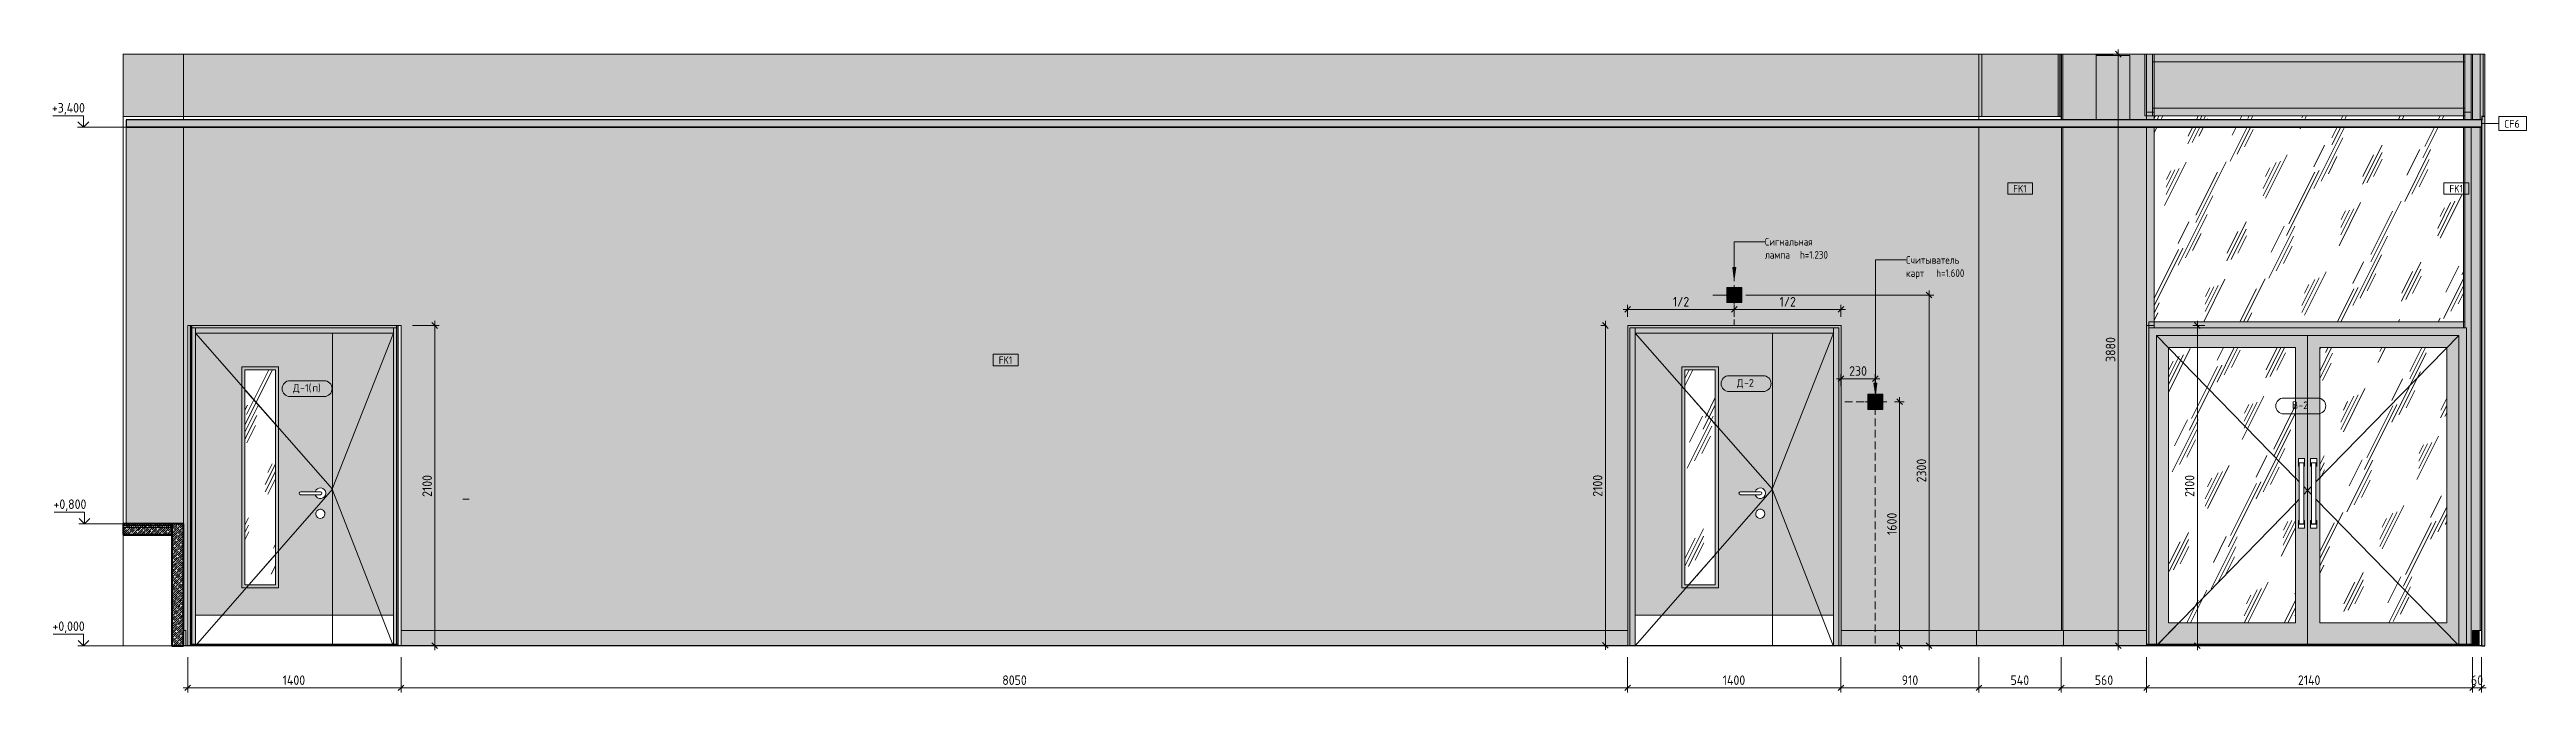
# Model space of a CAD drawing. Header units: millimetres. Extents: x 855 to 70116, y -1987 to 23809.
# Drawn here: x 40645 to 56901, y -307 to 3910 of the extents above; entities that cross this region are included whole.
import ezdxf

# ---------------------------------------------------------------- set-up
doc = ezdxf.new("R2010")
doc.units = ezdxf.units.MM
for name, pattern in [('200_ШТРИХ__ш1_п0_6_', [40, 25, -15]), ('ADSK_Штрих_ш2 п1', [75, 50, -25]), ('Штрих', [158.75, 79.375, -79.375])]:
    doc.linetypes.add(name, pattern=pattern)
for name, color, linetype, lineweight in [('A-ANNO-DIMS', 7, 'Continuous', 9), ('A-ANNO-DIMS-25', 7, 'Continuous', 9), ('A-CLNG-IDEN', 7, 'Continuous', 9), ('A-DETL', 7, 'Continuous', 9), ('A-DETL-1', 7, 'ADSK_Штрих_ш2 п1', 9), ('A-DOOR', 7, 'Continuous', 9), ('A-DOOR-2', 7, 'Штрих', 9), ('A-DOOR-3', 7, '200_ШТРИХ__ш1_п0_6_', 9), ('A-DOOR-FRAM-1', 7, 'Continuous', 9), ('A-DOOR-IDEN', 7, 'Continuous', 9), ('A-FLOR', 7, 'Continuous', 9), ('A-GENM', 7, 'Continuous', 9), ('A-GLAZ-CURT', 7, 'Continuous', 9), ('A-GLAZ-CWMG', 7, 'Continuous', 9), ('A-WALL', 7, 'Continuous', 9), ('A-WALL-5', 7, 'Continuous', 40), ('A-WALL-IDEN', 7, 'Continuous', 9), ('A-WALL-PATT', 7, 'Continuous', 9), ('G-ANNO-DIMS', 7, 'Continuous', 9), ('G-ANNO-DIMS-1', 7, 'Continuous', 20), ('I-WALL', 7, 'Continuous', 9), ('Q-SPCQ', 7, 'Continuous', 9), ('S-COLS', 7, 'Continuous', 9), ('Ограждение', 7, 'Continuous', 9), ('Поручни', 7, 'Continuous', 9)]:
    doc.layers.add(name, color=color, linetype=linetype, lineweight=lineweight)
for name, color, linetype, lineweight, true_color in [('A-CLNG-1', 7, 'Continuous', 9, 0x787878), ('A-CLNG-FNSH-1', 7, 'Continuous', 30, 0x3c3c3c), ('A-DOOR-GLAZ', 7, 'Continuous', 9, 0x8080ff), ('A-FLOR-1', 7, 'Continuous', 9, 0x787878), ('A-FLOR-FNSH-1', 7, 'Continuous', 30, 0x3c3c3c), ('A-FLOR-MCUT-1', 7, 'Continuous', 9, 0x646464), ('A-WALL-4', 7, 'Continuous', 9, 0x787878), ('A-WALL-7', 7, 'Continuous', 30, 0x3c3c3c), ('A-WALL-FNSH-3', 7, 'Continuous', 30, 0x3c3c3c), ('G-ANNO-TEXT-1', 7, 'Continuous', 9, 0x3c3c3c), ('I-WALL-1', 7, 'Continuous', 9, 0x787878), ('Q-SPCQ-1', 9, 'Continuous', 9, 0x808080), ('Q-SPCQ-2', 7, 'Continuous', 9, 0x7f7f7f), ('Q-SPCQ-3', 1, 'Continuous', 9, 0xff0000)]:
    doc.layers.add(name, color=color, linetype=linetype, lineweight=lineweight, true_color=true_color)
doc.styles.add('GOST Common_5', font='GOST_Common.ttf', dxfattribs={"height": 50})
doc.styles.add('GOST Common_6', font='GOST_Common.ttf', dxfattribs={"width": 0.9, "height": 50})
doc.styles.add('ISOCPEUR_2', font='isocpeur.ttf', dxfattribs={"width": 0.9, "height": 62.5})
doc.dimstyles.new('ISO-2_5_0_9К_БОЛЬШОЙ_1', dxfattribs={"dimscale": 304.8, "dimtxt": 62.248823, "dimasz": 0.123031, "dimexe": 0.098425, "dimexo": 0.246063, "dimgap": 0, "dimtad": 1, "dimdec": 0, "dimrnd": 10, "dimzin": 0, "dimdsep": 46, "dimtxsty": 'ISOCPEUR_2', "dimblk1": 'OBLIQUE', "dimblk2": 'OBLIQUE', "dimsah": 1, "dimcen": 0.09, "dimdle": 0.098425, "dimazin": 0, "dimtfac": 1, "dimtdec": 4, "dimtix": 1, "dimtmove": 0, "dimatfit": 3, "dimfxl": 1, "dimtvp": 1, "dimtolj": 1, "dimtzin": 0, "dimarcsym": 2})
pattern_1 = [(63.435, (63.5, 31.75), (-255.583, 766.747), [317.5, -190.5, 317.5, -190.5, -403.903]), (63.435, (63.5, 31.75), (-255.583, 766.747), [-1016, 127, -276.903]), (63.435, (47.6, 47.6), (-255.583, 766.747), [254, -317.5, 190.5, -190.5, -467.403]), (63.435, (47.6, 47.6), (-255.583, 766.747), [-952.5, 222.25, -245.153]), (63.435, (47.6, 95.25), (-255.583, 766.747), [190.5, -381, 127, -190.5, -530.903]), (63.435, (47.6, 95.25), (-255.583, 766.747), [-889, 285.75, -245.153]), (63.435, (95.25, 47.6), (-255.583, 766.747), [190.5, -381, 158.75, -6404.65]), (63.435, (142.9, 95.25), (-255.583, 766.747), [95.25, -476.25, 63.5, -6499.9]), (63.435, (63.5, 174.6), (-255.583, 766.747), [63.5, -476.25, 63.5, -254, -562.653]), (63.435, (63.5, 174.6), (-255.583, 766.747), [-857.25, 158.75, -403.903]), (63.435, (349.25, 127), (-255.583, 766.747), [317.5, -476.25, 381, -251.503]), (63.435, (349.25, 79.4), (-255.583, 766.747), [444.5, -317.5, 476.25, -188.003]), (63.435, (381, 95.25), (-255.583, 766.747), [508, -254, 381, -276.903]), (63.435, (428.6, 142.9), (-255.583, 766.747), [317.5, -444.5, 254, -403.903]), (63.435, (381, 238.1), (-255.583, 766.747), [158.75, -635, 190.5, -435.653]), (63.435, (476.25, 190.5), (-255.583, 766.747), [127, -635, 127, -530.903])]
pattern_2 = [(45, (0, 0), (-14.25598, 14.25598), []), (45, (14.256, 0), (-14.25598, 14.25598), [25.202, -5.04, 0.8382, -4.202])]

msp = doc.modelspace()

# ---------------------------------------------------------------- texts
at = {"layer": 'A-CLNG-IDEN', "insert": (56753.9, 3447.6), "char_height": 50, "width": 132.278, "attachment_point": 1, "style": 'GOST Common_5'}
msp.add_mtext('CF6', dxfattribs=at)
at = {"layer": 'A-DOOR-IDEN', "char_height": 50, "attachment_point": 1, "style": 'GOST Common_5'}
for s, insert, width in [('\\fGOST Common|b0|i0|c204|p34|;Д', (42243, 1715.9), 56.118), ('-1(', (42289.3, 1715.9), 98.207), ('\\fGOST Common|b0|i0|c204|p34|;п', (42370.3, 1715.9), 44.093), ('\\fGOST Common|b0|i0|c204|p34|;)', (42406.7, 1715.9), 24.051), ('\\fGOST Common|b0|i0|c204|p34|;Д', (51719, 1748.9), 56.118), ('-2', (51765.3, 1748.9), 88.186), ('\\fGOST Common|b0|i0|c204|p34|;В', (55362.1, 1602.2), 50.105), ('-2', (55403.4, 1602.2), 88.186)]:
    msp.add_mtext(s, dxfattribs=dict(at, insert=insert, width=width))
at = {"layer": 'A-WALL-IDEN', "char_height": 50, "width": 111.835, "attachment_point": 1, "style": 'GOST Common_6'}
for insert in [(53533, 3022.3), (56395.6, 3022.3), (46874.9, 1897.8)]:
    msp.add_mtext('FK1', dxfattribs=dict(at, insert=insert))
at = {"layer": 'G-ANNO-TEXT-1', "char_height": 50, "attachment_point": 1, "style": 'GOST Common_6'}
for s, insert, width in [('Сигнальная', (51902.6, 2674.5), 404.051), ('\\fGOST Common|b0|i0|c204|p34|;\\W.9; ', (52236, 2674.5), 19.842), ('лампа', (51902.6, 2588.5), 212.848), ('  h=1.230', (52078.3, 2588.5), 279.589), ('Считыватель', (52829.6, 2554.8), 463.576), ('карт', (52829.6, 2468.8), 173.165), ('  h=1.600', (52972.5, 2468.8), 281.392), ('\\fGOST Common|b0|i0|c204|p34|;\\W.9; ', (53212.1, 2554.8), 19.842)]:
    msp.add_mtext(s, dxfattribs=dict(at, insert=insert, width=width))

# ---------------------------------------------------------------- blocks, each defined once
blk = doc.blocks.new('Прямоугольный импост - Импост структурный с накладкой - 160мм Темный-31239214-Развертка 1_30-3')
at = {"layer": 'A-GLAZ-CWMG'}
h = blk.add_hatch(color=256, dxfattribs=at)
h.paths.add_polyline_path([(-8020, 0), (-7990, 0), (-7990, 4), (-8020, 4)])
h.paths.add_polyline_path([(-7990, 10), (-7990, 2100), (-8040, 2100), (-8040, 2085), (-8020, 2085), (-8020, 10), (-7997, 10)])
blk.add_line((-8040, 2100), (-8040, 2085), dxfattribs=at)
blk = doc.blocks.new('Прямоугольный импост - Импост структурный с накладкой - 160мм Темный-32772016-Развертка 1_30-3')
at = {"layer": 'A-GLAZ-CWMG'}
blk.add_hatch(color=256, dxfattribs=at).paths.add_polyline_path([(-10070, 3525), (-10070, 3830), (-10080, 3830), (-10080, 3525)])
for p, q in [((-10120, 3500), (-10120, 3880)), ((-10070, 3500), (-10070, 3880)), ((-10070, 3500), (-10120, 3500))]:
    blk.add_line(p, q, dxfattribs=at)
blk = doc.blocks.new('Дверь_Витражная_остекление_ - ДВН_ДАО_Главный вход_1800 в свету 5-32258809-Развертка 1_30-3')
at = {"layer": 'A-DOOR'}
h = blk.add_hatch(color=256, dxfattribs=at)
h.paths.add_polyline_path([(-10057, 0), (-10057, 2), (-10055, 2), (-10055, 4), (-10105, 4), (-10105, 0), (-10070, 0)])
h.paths.add_polyline_path([(-8020, 0), (-8020, 4), (-8070, 4), (-8070, 0), (-8021, 0)])
h.paths.add_polyline_path([(-8070, 10), (-8020, 10), (-8020, 2085), (-10105, 2085), (-10105, 10), (-10055, 10), (-10055, 2035), (-8070, 2035), (-8070, 121)])
h = blk.add_hatch(color=256, dxfattribs=at)
h.paths.add_polyline_path([(-10028, 0), (-10028, 2), (-9063, 2), (-9063, 4), (-10055, 4), (-10055, 0)])
h.paths.add_polyline_path([(-9969, 10), (-9063, 10), (-9063, 2035), (-10055, 2035), (-10055, 10), (-9975, 10)])
h.paths.add_polyline_path([(-9837, 150), (-9975, 150), (-9975, 1955), (-9143, 1955), (-9143, 150)])
h.paths.add_polyline_path([(-9103, 770), (-9123, 770), (-9123, 820), (-9118, 820), (-9118, 1177), (-9123, 1177), (-9123, 1227), (-9083, 1227), (-9083, 1177), (-9088, 1177), (-9088, 820), (-9083, 820), (-9083, 770), (-9097, 770)])
h = blk.add_hatch(dxfattribs=at)
h.set_pattern_fill('FP_18', color=256, style=0, pattern_type=2)
h.set_pattern_definition(pattern_1)
h.paths.add_polyline_path([(-9837, 150), (-9143, 150), (-9143, 1955), (-9975, 1955), (-9975, 150)])
h = blk.add_hatch(color=256, dxfattribs=at)
h.paths.add_polyline_path([(-8070, 0), (-8070, 4), (-9063, 4), (-9063, 2), (-8128, 2), (-8128, 0)])
h.paths.add_polyline_path([(-8263, 10), (-8070, 10), (-8070, 2035), (-9063, 2035), (-9063, 10), (-8384, 10)])
h.paths.add_polyline_path([(-8150, 150), (-8983, 150), (-8983, 1955), (-8150, 1955), (-8150, 242)])
h.paths.add_polyline_path([(-9042, 770), (-9043, 770), (-9043, 820), (-9038, 820), (-9038, 1177), (-9043, 1177), (-9043, 1227), (-9003, 1227), (-9003, 1177), (-9008, 1177), (-9008, 820), (-9003, 820), (-9003, 770), (-9040, 770)])
h = blk.add_hatch(dxfattribs=at)
h.set_pattern_fill('FP_18', color=256, style=0, pattern_type=2)
h.set_pattern_definition(pattern_1)
h.paths.add_polyline_path([(-8983, 150), (-8150, 150), (-8150, 1955), (-8983, 1955), (-8983, 485)])
for p, q in [((-10105, 2085), (-10105, 10)), ((-8020, 2085), (-10105, 2085)), ((-10055, 10), (-10055, 2035)), ((-9063, 2035), (-10055, 2035)), ((-10055, 2035), (-9975, 1953)), ((-9063, 2035), (-9063, 10)), ((-8070, 2035), (-9063, 2035)), ((-9063, 10), (-9063, 2035)), ((-8070, 2035), (-9008, 1074)), ((-8983, 150), (-8983, 1955)), ((-8983, 1955), (-8150, 1955)), ((-8150, 1955), (-8150, 150)), ((-8070, 2035), (-8070, 10)), ((-8020, 2085), (-8020, 10)), ((-9123, 1227), (-9123, 1200)), ((-9123, 1227), (-9083, 1227)), ((-9083, 1200), (-9123, 1200)), ((-9123, 1200), (-9123, 1177)), ((-9123, 1177), (-9117, 1177)), ((-9118, 1200), (-9118, 800)), ((-9088, 800), (-9088, 1200)), ((-9088, 1177), (-9083, 1177)), ((-9083, 1200), (-9083, 1227)), ((-9083, 1177), (-9083, 1200)), ((-9003, 1227), (-9043, 1227)), ((-9043, 1227), (-9043, 1200)), ((-9003, 1200), (-9043, 1200)), ((-9043, 1200), (-9043, 1177)), ((-9043, 1177), (-9037, 1177)), ((-9038, 1200), (-9038, 800)), ((-9008, 800), (-9008, 1200)), ((-9008, 1177), (-9003, 1177)), ((-9003, 1200), (-9003, 1227)), ((-9003, 1177), (-9003, 1200)), ((-9143, 1100), (-9118, 1074)), ((-9088, 1043), (-9063, 1018)), ((-9063, 1018), (-9088, 992)), ((-9038, 1043), (-9063, 1018)), ((-9063, 1018), (-9038, 992)), ((-9118, 961), (-9143, 935)), ((-9123, 798), (-9123, 820)), ((-9123, 820), (-9118, 820)), ((-9088, 820), (-9083, 820)), ((-9083, 820), (-9083, 798)), ((-9043, 798), (-9043, 820)), ((-9043, 820), (-9038, 820)), ((-9008, 961), (-8080, 10)), ((-9008, 820), (-9003, 820)), ((-9003, 820), (-9003, 798)), ((-9123, 797), (-9123, 770)), ((-9123, 797), (-9083, 797)), ((-9083, 770), (-9123, 770)), ((-9088, 800), (-9118, 800)), ((-9083, 770), (-9083, 797)), ((-9043, 797), (-9003, 797)), ((-9043, 797), (-9043, 770)), ((-9003, 770), (-9043, 770)), ((-9008, 800), (-9038, 800)), ((-9003, 770), (-9003, 797)), ((-10105, 4), (-10105, 0)), ((-10055, 0), (-10055, 4)), ((-10051, 4), (-10055, 0)), ((-9909, 150), (-10045, 10)), ((-9063, 4), (-9063, 2)), ((-9063, 2), (-9063, 4)), ((-8150, 150), (-8983, 150)), ((-8074, 4), (-8070, 0)), ((-8070, 4), (-8070, 0)), ((-8020, 4), (-8020, 0))]:
    blk.add_line(p, q, dxfattribs=at)
at = {"layer": 'A-DOOR-GLAZ'}
for p, q in [((-9143, 1955), (-9975, 1955)), ((-9975, 150), (-9975, 1955)), ((-9143, 1955), (-9143, 150)), ((-9143, 150), (-9975, 150))]:
    blk.add_line(p, q, dxfattribs=at)
blk = doc.blocks.new('Прямоугольный импост - Импост структурный с накладкой - 160мм Темный-32424191-Развертка 1_30-3')
at = {"layer": 'A-GLAZ-CWMG'}
blk.add_hatch(color=256, dxfattribs=at).paths.add_polyline_path([(-8030, 3830), (-8030, 3880), (-10080, 3880), (-10080, 3830), (-8384, 3830)])
for p, q in [((-10080, 3830), (-10080, 3880)), ((-10080, 3830), (-8030, 3830)), ((-8030, 3880), (-8030, 3830))]:
    blk.add_line(p, q, dxfattribs=at)
blk = doc.blocks.new('Прямоугольный импост - Импост структурный с накладкой - 160мм Темный-31915521-Развертка 1_30-3')
at = {"layer": 'A-GLAZ-CWMG'}
blk.add_line((-8030, 2100), (-8030, 2085), dxfattribs=at)
blk = doc.blocks.new('110_Дверь_СКБ_2Ст - Д-1 Лестничная клетка EIS60-24280000-Развертка 1_30-3')
at = {"layer": 'A-DOOR'}
h = blk.add_hatch(color=256, dxfattribs=at)
h.paths.add_polyline_path([(-22925, 200), (-22025, 200), (-22025, 2050), (-22925, 2050), (-22925, 242)])
h.paths.add_polyline_path([(-22600, 400), (-22600, 1810), (-22400, 1810), (-22400, 400), (-22432, 400)])
h.paths.add_polyline_path([(-22103, 835), (-22111, 835), (-22118, 838), (-22125, 842), (-22129, 847), (-22133, 853), (-22135, 861), (-22135, 869), (-22133, 876), (-22129, 883), (-22125, 888), (-22118, 892), (-22111, 894), (-22104, 895), (-22096, 893), (-22089, 890), (-22083, 886), (-22079, 879), (-22076, 872), (-22075, 865), (-22076, 857), (-22079, 851), (-22083, 844), (-22089, 840), (-22096, 836), (-22101, 835)])
h.paths.add_polyline_path([(-22105, 965), (-22114, 966), (-22123, 970), (-22129, 975), (-22135, 982), (-22139, 990), (-22235, 990), (-22238, 990), (-22240, 991), (-22242, 993), (-22244, 995), (-22245, 997), (-22245, 1000), (-22245, 1002), (-22244, 1005), (-22242, 1007), (-22240, 1009), (-22238, 1010), (-22235, 1010), (-22139, 1010), (-22135, 1018), (-22129, 1026), (-22122, 1031), (-22114, 1034), (-22105, 1035), (-22096, 1034), (-22087, 1030), (-22080, 1024), (-22075, 1017), (-22071, 1009), (-22070, 1000), (-22071, 991), (-22075, 983), (-22080, 975), (-22088, 970), (-22096, 966), (-22103, 965)])
blk.add_hatch(color=256, dxfattribs=at).paths.add_polyline_path([(-21705, 200), (-21625, 200), (-21625, 2050), (-22025, 2050), (-22025, 200), (-21947, 200)])
h = blk.add_hatch(dxfattribs=at)
h.set_pattern_fill('FP_18', color=256, style=0, pattern_type=2)
h.set_pattern_definition(pattern_1)
h.paths.add_polyline_path([(-22600, 400), (-22400, 400), (-22400, 1810), (-22600, 1810), (-22600, 485)])
at = {"layer": 'A-DOOR-FRAM-1'}
for points in [[(-22432, 2085), (-21606, 2085), (-21606, 2100), (-22949, 2100), (-22949, 2085), (-22600, 2085)], [(-21754, 2050), (-21625, 2050), (-21625, 2085), (-22925, 2085), (-22925, 2050), (-22025, 2050)]]:
    blk.add_hatch(color=256, dxfattribs=at).paths.add_polyline_path(points)
h = blk.add_hatch(color=256, dxfattribs=at)
h.paths.add_polyline_path([(-22949, 2), (-22925, 2), (-22925, 4), (-22949, 4)])
h.paths.add_polyline_path([(-22925, 10), (-22925, 2085), (-22949, 2085), (-22949, 10), (-22942, 10)])
h = blk.add_hatch(color=256, dxfattribs=at)
h.paths.add_polyline_path([(-21625, 2), (-21606, 2), (-21606, 4), (-21625, 4)])
h.paths.add_polyline_path([(-21606, 10), (-21606, 2085), (-21625, 2085), (-21625, 10)])
at = {"layer": 'A-DOOR'}
for p, q in [((-22025, 2050), (-22025, 200)), ((-22025, 2050), (-22025, 200)), ((-22380, 1830), (-22620, 1830)), ((-22620, 1830), (-22620, 380)), ((-22600, 400), (-22600, 1810)), ((-22600, 1810), (-22400, 1810)), ((-22400, 1810), (-22400, 400)), ((-22380, 1830), (-22380, 380)), ((-22600, 1679), (-22400, 1451)), ((-22235, 1010), (-22105, 1010)), ((-22105, 990), (-22235, 990)), ((-22105, 1010), (-22139, 1010)), ((-22139, 990), (-22105, 990)), ((-22400, 598), (-22574, 400)), ((-22380, 380), (-22620, 380)), ((-22400, 400), (-22600, 400)), ((-22925, 200), (-22025, 200)), ((-22025, 200), (-22025, 10)), ((-21625, 200), (-22025, 200)), ((-22025, 200), (-22025, 10)), ((-22025, 4), (-22025, 2)), ((-22025, 4), (-22025, 2))]:
    blk.add_line(p, q, dxfattribs=at)
for centre, radius, start, end in [((-22235, 1000), 10, 90, 270), ((-22105, 1000), 35, 0, 163.3985), ((-22105, 1000), 35, 196.6015, 0), ((-22105, 1000), 10, 270, 90), ((-22105, 1000), 10, 270, 90), ((-22105, 865), 30, 0, 188.1699), ((-22105, 865), 30, 188.1699, 0)]:
    blk.add_arc(centre, radius, start, end, dxfattribs=at)
at = {"layer": 'A-DOOR-FRAM-1'}
for p, q in [((-22949, 2085), (-21606, 2085)), ((-22925, 2050), (-22925, 2085)), ((-22925, 2085), (-22925, 10)), ((-22925, 2050), (-21625, 2050)), ((-21625, 2085), (-21625, 2050)), ((-21625, 2085), (-21625, 10)), ((-22925, 4), (-22925, 2)), ((-21625, 4), (-21625, 2))]:
    blk.add_line(p, q, dxfattribs=at)
blk = doc.blocks.new('110_Дверь_СКБ_2Ст - Д-2 1450x2100h_Лестничная клетка EIS60-31891763-Развертка 1_30-3')
at = {"layer": 'A-DOOR'}
h = blk.add_hatch(color=256, dxfattribs=at)
h.paths.add_polyline_path([(-13475, 200), (-12575, 200), (-12575, 2050), (-13475, 2050), (-13475, 242)])
h.paths.add_polyline_path([(-12950, 400), (-13150, 400), (-13150, 1810), (-12950, 1810), (-12950, 485)])
h.paths.add_polyline_path([(-12653, 835), (-12660, 835), (-12667, 838), (-12674, 842), (-12679, 847), (-12683, 853), (-12685, 861), (-12685, 869), (-12683, 876), (-12679, 883), (-12674, 888), (-12668, 892), (-12661, 894), (-12653, 895), (-12646, 893), (-12639, 890), (-12633, 886), (-12629, 879), (-12626, 872), (-12625, 865), (-12626, 857), (-12629, 851), (-12633, 844), (-12639, 840), (-12646, 836), (-12651, 835)])
h.paths.add_polyline_path([(-12654, 965), (-12663, 966), (-12672, 970), (-12679, 975), (-12685, 982), (-12689, 990), (-12785, 990), (-12788, 990), (-12790, 991), (-12792, 993), (-12794, 995), (-12795, 997), (-12795, 1000), (-12795, 1002), (-12794, 1005), (-12792, 1007), (-12790, 1009), (-12788, 1010), (-12785, 1010), (-12689, 1010), (-12685, 1018), (-12679, 1025), (-12672, 1031), (-12663, 1034), (-12654, 1035), (-12646, 1034), (-12637, 1030), (-12630, 1024), (-12625, 1017), (-12621, 1009), (-12620, 1000), (-12621, 991), (-12625, 983), (-12630, 975), (-12637, 970), (-12646, 966), (-12652, 965)])
blk.add_hatch(color=256, dxfattribs=at).paths.add_polyline_path([(-12501, 200), (-12175, 200), (-12175, 2050), (-12575, 2050), (-12575, 200)])
h = blk.add_hatch(dxfattribs=at)
h.set_pattern_fill('FP_18', color=256, style=0, pattern_type=2)
h.set_pattern_definition(pattern_1)
h.paths.add_polyline_path([(-13010, 400), (-12950, 400), (-12950, 1810), (-13150, 1810), (-13150, 400), (-13055, 400)])
at = {"layer": 'A-DOOR-FRAM-1'}
for points in [[(-12132, 2), (-12125, 2), (-12125, 2100), (-13525, 2100), (-13525, 2), (-13510, 2), (-13510, 2085), (-12140, 2085), (-12140, 2), (-12135, 2)], [(-13484, 2), (-13475, 2), (-13475, 2085), (-13510, 2085), (-13510, 2), (-13495, 2)], [(-12175, 2050), (-12175, 2085), (-13475, 2085), (-13475, 2050), (-12259, 2050)], [(-12165, 2), (-12140, 2), (-12140, 2085), (-12175, 2085), (-12175, 2)]]:
    blk.add_hatch(color=256, dxfattribs=at).paths.add_polyline_path(points)
at = {"layer": 'A-DOOR'}
for p, q in [((-12575, 2050), (-13475, 2050)), ((-13475, 200), (-13475, 2050)), ((-12575, 2050), (-12575, 200)), ((-12175, 2050), (-12575, 2050)), ((-12575, 200), (-12575, 2050)), ((-12175, 2050), (-12175, 200)), ((-12930, 1830), (-13170, 1830)), ((-13170, 1830), (-13170, 380)), ((-13150, 1810), (-13150, 400)), ((-12950, 1810), (-13150, 1810)), ((-12950, 400), (-12950, 1810)), ((-12930, 1830), (-12930, 380)), ((-12785, 1010), (-12655, 1010)), ((-12655, 990), (-12785, 990)), ((-12655, 1010), (-12689, 1010)), ((-12689, 990), (-12655, 990)), ((-12930, 380), (-13170, 380)), ((-13150, 400), (-12950, 400)), ((-13475, 200), (-12575, 200)), ((-13475, 2), (-13475, 200)), ((-12575, 2), (-12575, 200)), ((-12175, 200), (-12575, 200)), ((-12575, 200), (-12575, 2)), ((-12175, 2), (-12175, 200))]:
    blk.add_line(p, q, dxfattribs=at)
for centre, radius, start, end in [((-12785, 1000), 10, 90, 270), ((-12655, 1000), 35, 0, 163.3985), ((-12655, 1000), 35, 196.6015, 0), ((-12655, 1000), 10, 270, 90), ((-12655, 1000), 10, 270, 90), ((-12655, 865), 30, 0, 188.1699), ((-12655, 865), 30, 188.1699, 0)]:
    blk.add_arc(centre, radius, start, end, dxfattribs=at)
at = {"layer": 'A-DOOR-2'}
for p, q in [((-12125, 2100), (-13525, 2100)), ((-13525, 2), (-13525, 2100)), ((-12125, 2100), (-13525, 2100)), ((-13525, 2), (-13525, 2100)), ((-12125, 2), (-12125, 2100)), ((-12125, 2), (-12125, 2100))]:
    blk.add_line(p, q, dxfattribs=at)
at = {"layer": 'A-DOOR-3'}
for p, q in [((-13150, 1679), (-12950, 1451)), ((-12950, 598), (-13124, 400))]:
    blk.add_line(p, q, dxfattribs=at)
at = {"layer": 'A-DOOR-FRAM-1'}
for p, q in [((-13510, 2), (-13510, 2085)), ((-13510, 2085), (-12140, 2085)), ((-13475, 2050), (-13475, 2085)), ((-13475, 2085), (-13475, 200)), ((-12175, 2050), (-13475, 2050)), ((-12175, 2085), (-12175, 2050)), ((-12175, 2085), (-12175, 200)), ((-12140, 2085), (-12140, 2))]:
    blk.add_line(p, q, dxfattribs=at)
blk = doc.blocks.new('BSC_Колонна _Прямоугольная - 500х500-23286270-Развертка 1_30-3')
at = {"layer": 'S-COLS'}
blk.add_hatch(color=256, dxfattribs=at).paths.add_polyline_path([(-11200, 3470), (-10700, 3470), (-10700, 3880), (-11200, 3880)])
for p, q in [((-11200, 3880), (-11200, 3470)), ((-10700, 3880), (-10700, 3470))]:
    blk.add_line(p, q, dxfattribs=at)
blk = doc.blocks.new('Плинтус - Плинтус керамогранит бежевый-32865275-Развертка 1_30-3')
at = {"layer": 'A-GENM'}
for p, q in [((-7921, 100), (-7936, 100)), ((-7936, 100), (-7936, 0)), ((-7921, 0), (-7921, 100)), ((-7936, 0), (-7921, 0))]:
    blk.add_line(p, q, dxfattribs=at)
blk = doc.blocks.new('Плинтус - Плинтус керамогранит бежевый-33446137-Развертка 1_30-3')
at = {"layer": 'A-GENM'}
for p, q in [((-22987, 100), (-23002, 100)), ((-23002, 100), (-23002, 0)), ((-22987, 0), (-22987, 100)), ((-23002, 0), (-22987, 0))]:
    blk.add_line(p, q, dxfattribs=at)
blk = doc.blocks.new('Плинтус - Плинтус керамогранит бежевый-32865288-Развертка 1_30-3')
at = {"layer": 'A-GENM'}
blk.add_hatch(color=256, dxfattribs=at).paths.add_polyline_path([(-17588, 0), (-13550, 0), (-13550, 2), (-13525, 2), (-13525, 100), (-21575, 100), (-21575, 0), (-18556, 0)])
for p, q in [((-21575, 100), (-13525, 100)), ((-21575, 2), (-21575, 100)), ((-13525, 100), (-13525, 2))]:
    blk.add_line(p, q, dxfattribs=at)
blk = doc.blocks.new('Плинтус - Плинтус керамогранит бежевый-32865289-Развертка 1_30-3')
at = {"layer": 'A-GENM'}
blk.add_hatch(color=256, dxfattribs=at).paths.add_polyline_path([(-11236, 0), (-11236, 100), (-12125, 100), (-12125, 2), (-12100, 2), (-12100, 0), (-11775, 0)])
for p, q in [((-12125, 100), (-11236, 100)), ((-12125, 2), (-12125, 100))]:
    blk.add_line(p, q, dxfattribs=at)
blk = doc.blocks.new('Плинтус - Плинтус керамогранит бежевый-32865290-Развертка 1_30-3')
at = {"layer": 'A-GENM'}
blk.add_line((-11236, 0), (-11236, 100), dxfattribs=at)
blk = doc.blocks.new('Плинтус - Плинтус керамогранит бежевый-32865291-Развертка 1_30-3')
at = {"layer": 'A-GENM'}
blk.add_hatch(color=256, dxfattribs=at).paths.add_polyline_path([(-10664, 0), (-10664, 100), (-11236, 100), (-11236, 0), (-10669, 0)])
for p, q in [((-11236, 100), (-10664, 100)), ((-11236, 100), (-11236, 0)), ((-10664, 0), (-10664, 100))]:
    blk.add_line(p, q, dxfattribs=at)
blk = doc.blocks.new('Плинтус - Плинтус керамогранит бежевый-32865292-Развертка 1_30-3')
at = {"layer": 'A-GENM'}
blk.add_line((-10664, 100), (-10664, 0), dxfattribs=at)
blk = doc.blocks.new('Плинтус - Плинтус керамогранит бежевый-32865293-Развертка 1_30-3')
at = {"layer": 'A-GENM'}
blk.add_hatch(color=256, dxfattribs=at).paths.add_polyline_path([(-10586, 0), (-10120, 0), (-10120, 100), (-10664, 100), (-10664, 0)])
for p, q in [((-10664, 100), (-10120, 100)), ((-10120, 100), (-10120, 10)), ((-10120, 4), (-10120, 0))]:
    blk.add_line(p, q, dxfattribs=at)
blk = doc.blocks.new('Плинтус - Плинтус керамогранит бежевый-32975795-Развертка 1_30-3')
at = {"layer": 'A-GENM'}
h = blk.add_hatch(color=256, dxfattribs=at)
h.paths.add_polyline_path([(-7936, 0), (-7936, 4), (-7980, 4), (-7980, 0), (-7960, 0)])
h.paths.add_polyline_path([(-7960, 10), (-7936, 10), (-7936, 100), (-7980, 100), (-7980, 10)])
for p, q in [((-7980, 100), (-7936, 100)), ((-7980, 10), (-7980, 100)), ((-7980, 0), (-7980, 4))]:
    blk.add_line(p, q, dxfattribs=at)
blk = doc.blocks.new('Проводная кнопка сброса GC-0421W1 - Кнопка выхода 2-29715370-Развертка 1_30-3')
at = {"layer": 'Q-SPCQ-2'}
blk.add_hatch(color=256, dxfattribs=at).paths.add_polyline_path([(-11888, 1550), (-11850, 1550), (-11850, 1650), (-11950, 1650), (-11950, 1550)])
at = {"layer": 'Q-SPCQ-1'}
for p, q in [((-11950, 1650), (-11850, 1650)), ((-11950, 1550), (-11950, 1650)), ((-11850, 1550), (-11850, 1650)), ((-11969, 1600), (-11830, 1600)), ((-11830, 1600), (-11969, 1600)), ((-11850, 1550), (-11950, 1550)), ((-11850, 1600), (-11949, 1600)), ((-11949, 1600), (-11850, 1600)), ((-11940, 1600), (-11861, 1600)), ((-11861, 1600), (-11940, 1600))]:
    blk.add_line(p, q, dxfattribs=at)
blk = doc.blocks.new('оповещатель охранно-звуковойrfa - Сигнальная лампа-29714515-Развертка 1_30-3')
at = {"layer": 'Q-SPCQ-2'}
blk.add_hatch(color=256, dxfattribs=at).paths.add_polyline_path([(-12775, 2250), (-12775, 2350), (-12875, 2350), (-12875, 2250)])
at = {"layer": 'Q-SPCQ-1'}
for p, q in [((-12967, 2300), (-12825, 2300)), ((-12967, 2300), (-12825, 2300)), ((-12825, 2300), (-12967, 2300)), ((-12967, 2300), (-12825, 2300)), ((-12965, 2300), (-12826, 2300)), ((-12826, 2300), (-12965, 2300)), ((-12875, 2350), (-12775, 2350)), ((-12875, 2250), (-12875, 2350)), ((-12775, 2250), (-12775, 2350)), ((-12775, 2250), (-12875, 2250))]:
    blk.add_line(p, q, dxfattribs=at)
blk = doc.blocks.new('Системная панель - Стекло - 40мм-32772304-Развертка 1_30-3')
at = {"layer": 'A-GLAZ-CURT'}
h = blk.add_hatch(dxfattribs=at)
h.set_pattern_fill('FP_18', color=256, style=0, pattern_type=2)
h.set_pattern_definition(pattern_1)
h.paths.add_polyline_path([(-8040, 2125), (-8040, 3400), (-10070, 3400), (-10070, 2125), (-8142, 2125)])
h.paths.add_polyline_path([(-8868, 3450), (-8040, 3450), (-8040, 3475), (-10070, 3475), (-10070, 3450), (-9837, 3450)])
blk = doc.blocks.new('Прямоугольный импост - Импост структурный с накладкой - 160мм Темный-32772294-Развертка 1_30-3')
at = {"layer": 'A-GLAZ-CWMG'}
h = blk.add_hatch(color=256, dxfattribs=at)
h.paths.add_polyline_path([(-8030, 2100), (-7990, 2100), (-7990, 3400), (-8040, 3400), (-8040, 2125), (-8030, 2125), (-8030, 2115)])
h.paths.add_polyline_path([(-8040, 3450), (-7990, 3450), (-7990, 3500), (-8030, 3500), (-8030, 3475), (-8040, 3475)])
for p, q in [((-8040, 3500), (-7990, 3500)), ((-8040, 3500), (-8040, 3450)), ((-7990, 3500), (-7990, 3450)), ((-8040, 3400), (-8040, 2100))]:
    blk.add_line(p, q, dxfattribs=at)
blk = doc.blocks.new('Прямоугольный импост - Импост структурный с накладкой - 160мм Темный-32469899-Развертка 1_30-3')
at = {"layer": 'A-GLAZ-CWMG'}
h = blk.add_hatch(color=256, dxfattribs=at)
h.paths.add_polyline_path([(-10120, 0), (-10105, 0), (-10105, 4), (-10120, 4)])
h.paths.add_polyline_path([(-10106, 10), (-10105, 10), (-10105, 2085), (-10070, 2085), (-10070, 2100), (-10120, 2100), (-10120, 10)])
for p in [(-10120, 2100), (-10070, 2085)]:
    blk.add_line(p, (-10070, 2100), dxfattribs=at)
blk = doc.blocks.new('Прямоугольный импост - Импост структурный с накладкой - 160мм Темный-32258447-Развертка 1_30-3')
at = {"layer": 'A-GLAZ-CWMG'}
blk.add_hatch(color=256, dxfattribs=at).paths.add_polyline_path([(-9837, 2085), (-8040, 2085), (-8040, 2100), (-8030, 2100), (-8030, 2125), (-10105, 2125), (-10105, 2100), (-10070, 2100), (-10070, 2085), (-9975, 2085)])
for p, q in [((-10105, 2085), (-10105, 2125)), ((-10105, 2125), (-8030, 2125)), ((-8030, 2125), (-8030, 2085))]:
    blk.add_line(p, q, dxfattribs=at)
blk = doc.blocks.new('Прямоугольный импост - Импост структурный с накладкой - 160мм Темный-32352604-Развертка 1_30-3')
at = {"layer": 'A-GLAZ-CWMG'}
for p, q in [((-8030, 3500), (-8030, 3450)), ((-7980, 3500), (-7980, 3450)), ((-8030, 3400), (-8030, 2100))]:
    blk.add_line(p, q, dxfattribs=at)
blk = doc.blocks.new('Системная панель - Сэндвич - 40мм-32772361-Развертка 1_30-3')
at = {"layer": 'A-GLAZ-CURT'}
blk.add_hatch(color=256, dxfattribs=at).paths.add_polyline_path([(-8868, 3525), (-8040, 3525), (-8040, 3830), (-10070, 3830), (-10070, 3525), (-9837, 3525)])
blk = doc.blocks.new('Прямоугольный импост - Импост структурный с накладкой - 160мм Темный-32772308-Развертка 1_30-3')
at = {"layer": 'A-GLAZ-CWMG'}
blk.add_hatch(color=256, dxfattribs=at).paths.add_polyline_path([(-8020, 3500), (-7990, 3500), (-7990, 3880), (-8030, 3880), (-8030, 3830), (-8040, 3830), (-8040, 3525), (-8030, 3525), (-8030, 3500)])
for p, q in [((-8040, 3880), (-8040, 3500)), ((-7990, 3880), (-7990, 3500))]:
    blk.add_line(p, q, dxfattribs=at)
blk = doc.blocks.new('Прямоугольный импост - Импост структурный с накладкой - 160мм Темный-32355138-Развертка 1_30-3')
at = {"layer": 'A-GLAZ-CWMG'}
h = blk.add_hatch(color=256, dxfattribs=at)
h.paths.add_polyline_path([(-10120, 2100), (-10105, 2100), (-10105, 2125), (-10070, 2125), (-10070, 3400), (-10120, 3400), (-10120, 2125)])
h.paths.add_polyline_path([(-10105, 3450), (-10070, 3450), (-10070, 3475), (-10080, 3475), (-10080, 3500), (-10120, 3500), (-10120, 3450)])
for p, q in [((-10120, 3450), (-10120, 3500)), ((-10070, 3450), (-10070, 3500)), ((-10070, 2100), (-10070, 3400))]:
    blk.add_line(p, q, dxfattribs=at)
blk = doc.blocks.new('Прямоугольный импост - Импост структурный с накладкой - 160мм Темный-32424194-Развертка 1_30-3')
at = {"layer": 'A-GLAZ-CWMG'}
blk.add_hatch(color=256, dxfattribs=at).paths.add_polyline_path([(-8030, 3475), (-8030, 3525), (-10080, 3525), (-10080, 3475), (-8384, 3475)])
for p, q in [((-10080, 3475), (-10080, 3525)), ((-10080, 3525), (-8030, 3525)), ((-10080, 3475), (-8030, 3475)), ((-8030, 3525), (-8030, 3475))]:
    blk.add_line(p, q, dxfattribs=at)
blk = doc.blocks.new('Прямоугольный импост - Импост структурный с накладкой - 160мм-32772302-Развертка 1_30-3')
at = {"layer": 'A-GLAZ-CWMG'}
h = blk.add_hatch(color=256, dxfattribs=at)
h.paths.add_polyline_path([(-10120, 3880), (-10130, 3880), (-10130, 3879)])
h.paths.add_polyline_path([(-10090, 3500), (-10080, 3500), (-10080, 3880), (-10120, 3880), (-10120, 3500), (-10105, 3500)])
for p, q in [((-10130, 3880), (-10130, 3475)), ((-10080, 3880), (-10080, 3475)), ((-10080, 3475), (-10130, 3475))]:
    blk.add_line(p, q, dxfattribs=at)
blk = doc.blocks.new('Прямоугольный импост - Импост структурный с накладкой - 160мм Темный-32772040-Развертка 1_30-3')
at = {"layer": 'A-GLAZ-CWMG'}
for p, q in [((-8030, 3880), (-8030, 3500)), ((-7980, 3880), (-7980, 3500))]:
    blk.add_line(p, q, dxfattribs=at)
blk = doc.blocks.new('Ограждение - Ограждение-32972080-Развертка 1_30-3')
at = {"layer": 'Ограждение'}
blk.add_hatch(color=256, dxfattribs=at).paths.add_polyline_path([(-10070, 4), (-7936, 4), (-7936, 10), (-10120, 10), (-10120, 4), (-10105, 4)])
at = {"layer": 'Поручни'}
for p, q in [((-10120, 4), (-10120, 10)), ((-10120, 10), (-7936, 10)), ((-7936, 4), (-10120, 4))]:
    blk.add_line(p, q, dxfattribs=at)
blk = doc.blocks.new('Ограждение - Ограждение-32972408-Развертка 1_30-3')
at = {"layer": 'Ограждение'}
blk.add_hatch(color=256, dxfattribs=at).paths.add_polyline_path([(-22432, 4), (-21596, 4), (-21596, 10), (-22955, 10), (-22955, 4), (-22600, 4)])
at = {"layer": 'Поручни'}
for p, q in [((-22955, 10), (-21596, 10)), ((-21596, 4), (-22955, 4))]:
    blk.add_line(p, q, dxfattribs=at)
blk = doc.blocks.new('Ограждение - Ограждение-32984924-Развертка 1_30-3')
at = {"layer": 'Поручни'}
for p, q in [((-10120, 4), (-10120, 10)), ((-10120, 10), (-7936, 10)), ((-7936, 4), (-10120, 4))]:
    blk.add_line(p, q, dxfattribs=at)
blk = doc.blocks.new('Ограждение - Ограждение-32984935-Развертка 1_30-3')
at = {"layer": 'Поручни'}
for p, q in [((-22955, 10), (-21596, 10)), ((-21596, 4), (-22955, 4))]:
    blk.add_line(p, q, dxfattribs=at)
blk = doc.blocks.new('Дистанционный пожарный извещатель - Монтируемые на перекрытии-30348713-Развертка 1_30-3')
at = {"layer": 'Q-SPCQ'}
for p, q in [((-21163, 962), (-21169, 962)), ((-21163, 962), (-21133, 962)), ((-21146, 962), (-21163, 962)), ((-21133, 962), (-21146, 962)), ((-21133, 962), (-21128, 962))]:
    blk.add_line(p, q, dxfattribs=at)
blk = doc.blocks.new('Зашивка приборов отопления11 - Зашивка приборов отопления-33278624-Развертка 1_30-3')
at = {"layer": 'A-WALL-4'}
h = blk.add_hatch(dxfattribs=at)
h.set_pattern_fill('FP_20', color=256, style=0, pattern_type=2)
h.set_pattern_definition(pattern_2)
h.paths.add_polyline_path([(-23085, 730), (-23079, 730), (-23079, 800), (-23400, 800), (-23400, 730), (-23158, 730)])
h = blk.add_hatch(dxfattribs=at)
h.set_pattern_fill('FP_20', color=256, style=0, pattern_type=2)
h.set_pattern_definition(pattern_2)
h.paths.add_polyline_path([(-23079, 0), (-23004, 0), (-23004, 800), (-23079, 800), (-23079, 46)])
at = {"layer": 'A-WALL-5'}
for p, q in [((-23079, 800), (-23400, 800)), ((-23400, 800), (-23400, 730)), ((-23400, 730), (-23079, 730)), ((-23079, 730), (-23079, 800)), ((-23004, 800), (-23079, 800)), ((-23079, 800), (-23079, 0)), ((-23004, 0), (-23004, 800)), ((-23079, 0), (-23004, 0))]:
    blk.add_line(p, q, dxfattribs=at)
blk = doc.blocks.new('DIMBLOCK25-Развертка 1_30-3')
at = {"layer": 'A-ANNO-DIMS-25'}
for p, q in [((41552, -75), (41552, -307)), ((41552, -277), (41552, -75)), ((42952, -75), (42952, -307)), ((42952, -277), (42952, -75)), ((41522, -277), (42952, -277))]:
    blk.add_line(p, q, dxfattribs=at)
at = {"layer": 'A-ANNO-DIMS-25', "lineweight": 20}
for p, q in [((41552, -277), (41533, -295)), ((41552, -277), (41571, -258)), ((42952, -277), (42933, -295)), ((42952, -277), (42971, -258))]:
    blk.add_line(p, q, dxfattribs=at)
at = {"layer": 'A-ANNO-DIMS-25', "color": 0, "insert": (42175, -195), "char_height": 62.5, "width": 183.87, "attachment_point": 1, "line_spacing_factor": 1.149209, "style": 'ISOCPEUR_2'}
blk.add_mtext('1400', dxfattribs=at)
blk = doc.blocks.new('_Oblique')
at = {"color": 0, "linetype": 'ByBlock', "lineweight": -2}
blk.add_line((-0.5, -0.5), (0.5, 0.5), dxfattribs=at)
blk = doc.blocks.new('DIMBLOCK26-Развертка 1_30-3')
at = {"layer": 'A-ANNO-DIMS-25'}
for p, q in [((42952, -75), (42952, -307)), ((42952, -277), (42952, -75)), ((51002, -75), (51002, -307)), ((51002, -277), (51002, -75)), ((42952, -277), (51002, -277))]:
    blk.add_line(p, q, dxfattribs=at)
at = {"layer": 'A-ANNO-DIMS-25', "lineweight": 20}
for p, q in [((42952, -277), (42933, -295)), ((42952, -277), (42971, -258)), ((51002, -277), (50984, -295)), ((51002, -277), (51021, -258))]:
    blk.add_line(p, q, dxfattribs=at)
at = {"layer": 'A-ANNO-DIMS-25', "color": 0, "insert": (46898, -195), "char_height": 62.5, "width": 189.62, "attachment_point": 1, "line_spacing_factor": 1.149209, "style": 'ISOCPEUR_2'}
blk.add_mtext('8050', dxfattribs=at)
blk = doc.blocks.new('DIMBLOCK27-Развертка 1_30-3')
at = {"layer": 'A-ANNO-DIMS-25'}
for p, q in [((51002, -75), (51002, -307)), ((51002, -277), (51002, -75)), ((52402, -75), (52402, -307)), ((52402, -277), (52402, -75)), ((51002, -277), (52402, -277))]:
    blk.add_line(p, q, dxfattribs=at)
at = {"layer": 'A-ANNO-DIMS-25', "lineweight": 20}
for p, q in [((51002, -277), (50984, -295)), ((51002, -277), (51021, -258)), ((52402, -277), (52384, -295)), ((52402, -277), (52421, -258))]:
    blk.add_line(p, q, dxfattribs=at)
at = {"layer": 'A-ANNO-DIMS-25', "color": 0, "insert": (51626, -195), "char_height": 62.5, "width": 183.87, "attachment_point": 1, "line_spacing_factor": 1.149209, "style": 'ISOCPEUR_2'}
blk.add_mtext('1400', dxfattribs=at)
blk = doc.blocks.new('DIMBLOCK28-Развертка 1_30-3')
at = {"layer": 'A-ANNO-DIMS-25'}
for p, q in [((52402, -75), (52402, -307)), ((52402, -277), (52402, -75)), ((53307, -75), (53307, -307)), ((53307, -277), (53307, -75)), ((52402, -277), (53307, -277))]:
    blk.add_line(p, q, dxfattribs=at)
at = {"layer": 'A-ANNO-DIMS-25', "lineweight": 20}
for p, q in [((52402, -277), (52384, -295)), ((52402, -277), (52421, -258)), ((53307, -277), (53289, -295)), ((53307, -277), (53326, -258))]:
    blk.add_line(p, q, dxfattribs=at)
at = {"layer": 'A-ANNO-DIMS-25', "color": 0, "insert": (52801, -195), "char_height": 62.5, "width": 129.29, "attachment_point": 1, "line_spacing_factor": 1.149209, "style": 'ISOCPEUR_2'}
blk.add_mtext('910', dxfattribs=at)
blk = doc.blocks.new('DIMBLOCK29-Развертка 1_30-3')
at = {"layer": 'A-ANNO-DIMS-25'}
for p, q in [((53307, -75), (53307, -307)), ((53307, -277), (53307, -75)), ((53847, -75), (53847, -307)), ((53847, -277), (53847, -75)), ((53307, -277), (53847, -277))]:
    blk.add_line(p, q, dxfattribs=at)
at = {"layer": 'A-ANNO-DIMS-25', "lineweight": 20}
for p, q in [((53307, -277), (53289, -295)), ((53307, -277), (53326, -258)), ((53847, -277), (53829, -295)), ((53847, -277), (53866, -258))]:
    blk.add_line(p, q, dxfattribs=at)
at = {"layer": 'A-ANNO-DIMS-25', "color": 0, "insert": (53515, -195), "char_height": 62.5, "width": 149.4, "attachment_point": 1, "line_spacing_factor": 1.149209, "style": 'ISOCPEUR_2'}
blk.add_mtext('540', dxfattribs=at)
blk = doc.blocks.new('DIMBLOCK30-Развертка 1_30-3')
at = {"layer": 'A-ANNO-DIMS-25'}
for p, q in [((53847, -75), (53847, -307)), ((53847, -277), (53847, -75)), ((54407, -75), (54407, -307)), ((54407, -277), (54407, -75)), ((53847, -277), (54407, -277))]:
    blk.add_line(p, q, dxfattribs=at)
at = {"layer": 'A-ANNO-DIMS-25', "lineweight": 20}
for p, q in [((53847, -277), (53829, -295)), ((53847, -277), (53866, -258)), ((54407, -277), (54389, -295)), ((54407, -277), (54426, -258))]:
    blk.add_line(p, q, dxfattribs=at)
at = {"layer": 'A-ANNO-DIMS-25', "color": 0, "insert": (54068, -195), "char_height": 62.5, "width": 142.21, "attachment_point": 1, "line_spacing_factor": 1.149209, "style": 'ISOCPEUR_2'}
blk.add_mtext('560', dxfattribs=at)
blk = doc.blocks.new('DIMBLOCK31-Развертка 1_30-3')
at = {"layer": 'A-ANNO-DIMS-25'}
for p, q in [((54407, -75), (54407, -307)), ((54407, -277), (54407, -75)), ((56547, -75), (56547, -307)), ((56547, -277), (56547, -75)), ((54407, -277), (56547, -277))]:
    blk.add_line(p, q, dxfattribs=at)
at = {"layer": 'A-ANNO-DIMS-25', "lineweight": 20}
for p, q in [((54407, -277), (54389, -295)), ((54407, -277), (54426, -258)), ((56547, -277), (56529, -295)), ((56547, -277), (56566, -258))]:
    blk.add_line(p, q, dxfattribs=at)
at = {"layer": 'A-ANNO-DIMS-25', "color": 0, "insert": (55401, -195), "char_height": 62.5, "width": 183.87, "attachment_point": 1, "line_spacing_factor": 1.149209, "style": 'ISOCPEUR_2'}
blk.add_mtext('2140', dxfattribs=at)
blk = doc.blocks.new('DIMBLOCK32-Развертка 1_30-3')
at = {"layer": 'A-ANNO-DIMS-25'}
for p, q in [((56547, -75), (56547, -307)), ((56547, -277), (56547, -75)), ((56606, -75), (56606, -307)), ((56606, -277), (56606, -75)), ((56547, -277), (56636, -277))]:
    blk.add_line(p, q, dxfattribs=at)
at = {"layer": 'A-ANNO-DIMS-25', "lineweight": 20}
for p, q in [((56547, -277), (56529, -295)), ((56547, -277), (56566, -258)), ((56606, -277), (56588, -295)), ((56606, -277), (56625, -258))]:
    blk.add_line(p, q, dxfattribs=at)
at = {"layer": 'A-ANNO-DIMS-25', "color": 0, "insert": (56537, -195), "char_height": 62.5, "width": 94.81, "attachment_point": 1, "line_spacing_factor": 1.149209, "style": 'ISOCPEUR_2'}
blk.add_mtext('60', dxfattribs=at)
blk = doc.blocks.new('DIMBLOCK33-Развертка 1_30-3')
at = {"layer": 'A-ANNO-DIMS-25', "lineweight": 20}
for p, q in [((43173, 2100), (43155, 2119)), ((43173, 2100), (43192, 2081)), ((43173, 0), (43155, 19)), ((43173, 0), (43192, -19))]:
    blk.add_line(p, q, dxfattribs=at)
at = {"layer": 'A-ANNO-DIMS-25'}
for p, q in [((43173, 2130), (43173, -30)), ((43027, 2100), (43203, 2100)), ((43173, 2100), (43027, 2100)), ((43125, 0), (43203, 0)), ((43173, 0), (43125, 0))]:
    blk.add_line(p, q, dxfattribs=at)
at = {"layer": 'A-ANNO-DIMS-25', "color": 0, "insert": (43092, 976), "char_height": 62.5, "width": 176.69, "attachment_point": 1, "rotation": 90, "line_spacing_factor": 1.149209, "style": 'ISOCPEUR_2'}
blk.add_mtext('2100', dxfattribs=at)
blk = doc.blocks.new('DIMBLOCK34-Развертка 1_30-3')
at = {"layer": 'A-ANNO-DIMS-25'}
for p, q in [((52372, 1751), (52657, 1751)), ((52402, 1703), (52402, 1781)), ((52402, 1751), (52402, 1703)), ((52627, 1725), (52627, 1781)), ((52627, 1751), (52627, 1725))]:
    blk.add_line(p, q, dxfattribs=at)
at = {"layer": 'A-ANNO-DIMS-25', "lineweight": 20}
for p, q in [((52402, 1751), (52384, 1733)), ((52402, 1751), (52421, 1770)), ((52627, 1751), (52609, 1733)), ((52627, 1751), (52646, 1770))]:
    blk.add_line(p, q, dxfattribs=at)
at = {"layer": 'A-ANNO-DIMS-25', "color": 0, "insert": (52456, 1833), "char_height": 62.5, "width": 142.21, "attachment_point": 1, "line_spacing_factor": 1.149209, "style": 'ISOCPEUR_2'}
blk.add_mtext('230', dxfattribs=at)
blk = doc.blocks.new('DIMBLOCK35-Развертка 1_30-3')
at = {"layer": 'A-ANNO-DIMS-25'}
for p, q in [((52787, -30), (52787, 1630)), ((52753, 1600), (52817, 1600)), ((52787, 1600), (52753, 1600)), ((52835, 0), (52757, 0)), ((52787, 0), (52835, 0))]:
    blk.add_line(p, q, dxfattribs=at)
at = {"layer": 'A-ANNO-DIMS-25', "lineweight": 20}
for p, q in [((52787, 1600), (52768, 1619)), ((52787, 1600), (52805, 1581)), ((52787, 0), (52768, 19)), ((52787, 0), (52805, -19))]:
    blk.add_line(p, q, dxfattribs=at)
at = {"layer": 'A-ANNO-DIMS-25', "color": 0, "insert": (52705, 726), "char_height": 62.5, "width": 176.69, "attachment_point": 1, "rotation": 90, "line_spacing_factor": 1.149209, "style": 'ISOCPEUR_2'}
blk.add_mtext('1600', dxfattribs=at)
blk = doc.blocks.new('DIMBLOCK36-Развертка 1_30-3')
at = {"layer": 'A-ANNO-DIMS-25'}
for p, q in [((50972, 2206), (51702, 2206)), ((51002, 2157), (51002, 2236)), ((51002, 2206), (51002, 2157)), ((51702, 2157), (51702, 2236)), ((51702, 2206), (51702, 2157))]:
    blk.add_line(p, q, dxfattribs=at)
at = {"layer": 'A-ANNO-DIMS-25', "lineweight": 20}
for p, q in [((51002, 2206), (50984, 2187)), ((51002, 2206), (51021, 2224)), ((51702, 2206), (51684, 2187)), ((51702, 2206), (51721, 2224))]:
    blk.add_line(p, q, dxfattribs=at)
at = {"layer": 'A-ANNO-DIMS-25', "color": 0, "insert": (51299, 2287), "char_height": 62.5, "width": 129.29, "attachment_point": 1, "line_spacing_factor": 1.149209, "style": 'ISOCPEUR_2'}
blk.add_mtext('1/2', dxfattribs=at)
blk = doc.blocks.new('DIMBLOCK37-Развертка 1_30-3')
at = {"layer": 'A-ANNO-DIMS-25', "lineweight": 20}
for p, q in [((51702, 2206), (51684, 2187)), ((51702, 2206), (51721, 2224)), ((52402, 2206), (52384, 2187)), ((52402, 2206), (52421, 2224))]:
    blk.add_line(p, q, dxfattribs=at)
at = {"layer": 'A-ANNO-DIMS-25'}
for p, q in [((51702, 2157), (51702, 2236)), ((51702, 2206), (52432, 2206)), ((51702, 2206), (51702, 2157)), ((52402, 2157), (52402, 2236)), ((52402, 2206), (52402, 2157))]:
    blk.add_line(p, q, dxfattribs=at)
at = {"layer": 'A-ANNO-DIMS-25', "color": 0, "insert": (51999, 2287), "char_height": 62.5, "width": 129.29, "attachment_point": 1, "line_spacing_factor": 1.149209, "style": 'ISOCPEUR_2'}
blk.add_mtext('1/2', dxfattribs=at)
blk = doc.blocks.new('DIMBLOCK38-Развертка 1_30-3')
at = {"layer": 'A-ANNO-DIMS-25'}
for p, q in [((51777, 2300), (53011, 2300)), ((52981, 2300), (51777, 2300)), ((52981, 2330), (52981, -30)), ((53007, 0), (52951, 0)), ((52981, 0), (53007, 0))]:
    blk.add_line(p, q, dxfattribs=at)
at = {"layer": 'A-ANNO-DIMS-25', "lineweight": 20}
for p, q in [((52981, 2300), (52962, 2319)), ((52981, 2300), (52999, 2281)), ((52981, 0), (52962, 19)), ((52981, 0), (52999, -19))]:
    blk.add_line(p, q, dxfattribs=at)
at = {"layer": 'A-ANNO-DIMS-25', "color": 0, "insert": (52899, 1071), "char_height": 62.5, "width": 189.62, "attachment_point": 1, "rotation": 90, "line_spacing_factor": 1.149209, "style": 'ISOCPEUR_2'}
blk.add_mtext('2300', dxfattribs=at)
blk = doc.blocks.new('Высотные отметки - Стрелка_Верх-17668718-Развертка 1_30-3')
at = {"layer": 'G-ANNO-DIMS'}
for p, q in [((-23652, 875), (-23852, 875)), ((-23652, 800), (-23652, 875)), ((-23615, 800), (-23690, 800))]:
    blk.add_line(p, q, dxfattribs=at)
at = {"layer": 'G-ANNO-DIMS-1'}
for q in [(-23688, 835), (-23617, 835)]:
    blk.add_line((-23652, 800), q, dxfattribs=at)
blk = doc.blocks.new('DIMBLOCK39-Развертка 1_30-3')
at = {"layer": 'A-ANNO-DIMS-25'}
for p, q in [((54222, 3910), (54222, -30)), ((54332, 3880), (54192, 3880)), ((54222, 3880), (54332, 3880)), ((54173, 0), (54252, 0)), ((54222, 0), (54173, 0))]:
    blk.add_line(p, q, dxfattribs=at)
at = {"layer": 'A-ANNO-DIMS-25', "lineweight": 20}
for p, q in [((54222, 3880), (54203, 3899)), ((54222, 3880), (54240, 3861)), ((54222, 0), (54203, 19)), ((54222, 0), (54240, -19))]:
    blk.add_line(p, q, dxfattribs=at)
at = {"layer": 'A-ANNO-DIMS-25', "color": 0, "insert": (54140, 1861), "char_height": 62.5, "width": 189.62, "attachment_point": 1, "rotation": 90, "line_spacing_factor": 1.149209, "style": 'ISOCPEUR_2'}
blk.add_mtext('3880', dxfattribs=at)
blk = doc.blocks.new('М_двери - Типоразмер_рамка-25223575-Развертка 1_30-3')
at = {"layer": 'A-DOOR-IDEN'}
for p, q in [((-22080, 1738), (-22304, 1738)), ((-22304, 1634), (-22080, 1634))]:
    blk.add_line(p, q, dxfattribs=at)
for centre, start, end in [((-22304, 1686), 90, 270), ((-22080, 1686), 270, 90)]:
    blk.add_arc(centre, 52, start, end, dxfattribs=at)
blk = doc.blocks.new('М_потолков - Марка_ Имя типа-25382930-Развертка 1_30-3')
at = {"layer": 'A-CLNG-IDEN'}
for p, q in [((-7626, 3470), (-7808, 3470)), ((-7808, 3470), (-7808, 3380)), ((-7626, 3380), (-7626, 3470)), ((-7808, 3380), (-7626, 3380))]:
    blk.add_line(p, q, dxfattribs=at)
blk = doc.blocks.new('М_стена_0001 - Типоразмер_без рамки-25382661-Развертка 1_30-3')
at = {"layer": 'A-WALL-IDEN'}
for p, q in [((-17526, 1911), (-17689, 1911)), ((-17689, 1911), (-17689, 1836)), ((-17689, 1836), (-17526, 1836)), ((-17526, 1836), (-17526, 1911))]:
    blk.add_line(p, q, dxfattribs=at)
blk = doc.blocks.new('DIMBLOCK40-Развертка 1_30-3')
at = {"layer": 'A-ANNO-DIMS-25', "lineweight": 20}
for p, q in [((54741, 2100), (54722, 2119)), ((54741, 2100), (54760, 2081)), ((54741, 0), (54722, 19)), ((54741, 0), (54760, -19))]:
    blk.add_line(p, q, dxfattribs=at)
at = {"layer": 'A-ANNO-DIMS-25'}
for p, q in [((54741, -30), (54741, 2130)), ((54790, 2100), (54711, 2100)), ((54741, 2100), (54790, 2100)), ((54790, 0), (54711, 0)), ((54741, 0), (54790, 0))]:
    blk.add_line(p, q, dxfattribs=at)
at = {"layer": 'A-ANNO-DIMS-25', "color": 0, "insert": (54659, 976), "char_height": 62.5, "width": 176.69, "attachment_point": 1, "rotation": 90, "line_spacing_factor": 1.149209, "style": 'ISOCPEUR_2'}
blk.add_mtext('2100', dxfattribs=at)
blk = doc.blocks.new('DIMBLOCK41-Развертка 1_30-3')
at = {"layer": 'A-ANNO-DIMS-25', "lineweight": 20}
for p, q in [((50856, 2100), (50837, 2119)), ((50856, 2100), (50874, 2081)), ((50856, 2), (50837, 21)), ((50856, 2), (50874, -17))]:
    blk.add_line(p, q, dxfattribs=at)
at = {"layer": 'A-ANNO-DIMS-25'}
for p, q in [((50856, 2130), (50856, -28)), ((50862, 2100), (50826, 2100)), ((50856, 2100), (50862, 2100)), ((50902, 2), (50826, 2)), ((50856, 2), (50902, 2))]:
    blk.add_line(p, q, dxfattribs=at)
at = {"layer": 'A-ANNO-DIMS-25', "color": 0, "insert": (50774, 977), "char_height": 62.5, "width": 176.69, "attachment_point": 1, "rotation": 90, "line_spacing_factor": 1.149209, "style": 'ISOCPEUR_2'}
blk.add_mtext('2100', dxfattribs=at)

# ---------------------------------------------------------------- dimensions: what is measured, and where the dimension line sits
at = {"layer": 'A-ANNO-DIMS'}
for base, p1, p2, override, picture, middle in [((54221.7, 0), (54407.4, 3880), (54248.2, 0), {"dimpost": '<>', "dimfxl": 3883.265553}, 'DIMBLOCK39-Развертка 1_30-3', (54190.4, 1940)), ((52980.5, 0), (51702, 2300), (53082.1, 0), {"dimpost": '<>', "dimfxl": 2682.279424}, 'DIMBLOCK38-Развертка 1_30-3', (52949.3, 1150)), ((43173.5, 0), (42952.1, 2099.9), (43200, 0), {"dimpost": '<>', "dimfxl": 2114.481307}, 'DIMBLOCK33-Развертка 1_30-3', (43142.2, 1049.9)), ((50855.6, 2), (50937.4, 2099.9), (50977.4, 2), {"dimpost": '<>', "dimfxl": 2098.281299}, 'DIMBLOCK41-Развертка 1_30-3', (50824.4, 1050.9)), ((54741.1, 2100), (54714.5, 0), (54714.5, 2100), {"dimpost": '<>', "dimfxl": 2100}, 'DIMBLOCK40-Развертка 1_30-3', (54709.8, 1050)), ((52786.7, 1600), (52760.2, 0), (52677.6, 1600), {"dimpost": '<>', "dimfxl": 1602.129343}, 'DIMBLOCK35-Развертка 1_30-3', (52755.4, 800))]:
    dim = msp.add_linear_dim(base=base, p1=p1, p2=p2, angle=90, dimstyle='ISO-2_5_0_9К_БОЛЬШОЙ_1', override=override, dxfattribs=at)
    dim.commit()
    dim.dimension.update_dxf_attribs({"geometry": picture, "text_midpoint": middle})
for base, p1, p2, picture, middle in [((51702.4, 2205.7), (51002.4, 2232.2), (51702.4, 2232.2), 'DIMBLOCK36-Развертка 1_30-3', (51352.4, 2236.9)), ((52402.4, 2205.7), (51702.4, 2232.2), (52402.4, 2232.2), 'DIMBLOCK37-Развертка 1_30-3', (52052.4, 2236.9))]:
    dim = msp.add_linear_dim(base=base, p1=p1, p2=p2, text='1/2', dimstyle='ISO-2_5_0_9К_БОЛЬШОЙ_1', override={"dimpost": '<>', "dimfxl": 700}, dxfattribs=at)
    dim.commit()
    dim.dimension.update_dxf_attribs({"geometry": picture, "text_midpoint": middle})
for base, p1, p2, override, picture, middle in [((52627.4, 1751.3), (52402.4, 1777.8), (52627.4, 1650), {"dimpost": '<>', "dimfxl": 258.767934}, 'DIMBLOCK34-Развертка 1_30-3', (52514.9, 1782.5)), ((53307.4, -276.7), (52402.4, -0.1), (53307.4, 0), {"dimpost": '<>', "dimfxl": 905.000006}, 'DIMBLOCK28-Развертка 1_30-3', (52854.9, -245.4)), ((53847.4, -276.7), (53307.4, 0), (53847.4, 0), {"dimpost": '<>', "dimfxl": 540}, 'DIMBLOCK29-Развертка 1_30-3', (53577.4, -245.4)), ((54407.4, -276.7), (53847.4, 0), (54407.4, 0), {"dimpost": '<>', "dimfxl": 560}, 'DIMBLOCK30-Развертка 1_30-3', (54127.4, -245.4)), ((42952.1, -276.7), (41552.1, -0.1), (42952.1, 0), {"dimpost": '<>', "dimfxl": 1400.000004}, 'DIMBLOCK25-Развертка 1_30-3', (42252.1, -245.4)), ((51002.4, -276.7), (42952.1, 0), (51002.4, -0.1), {"dimpost": '<>', "dimfxl": 8050.278198}, 'DIMBLOCK26-Развертка 1_30-3', (46977.3, -245.4)), ((52402.4, -276.7), (51002.4, -0.1), (52402.4, -0.1), {"dimpost": '<>', "dimfxl": 1400}, 'DIMBLOCK27-Развертка 1_30-3', (51702.4, -245.4)), ((56547.4, -276.7), (54407.4, 0), (56547.4, 0), {"dimpost": '<>', "dimfxl": 2140}, 'DIMBLOCK31-Развертка 1_30-3', (55477.4, -245.4)), ((56606.4, -276.7), (56547.4, 0), (56606.4, 0), {"dimpost": '<>', "dimfxl": 59}, 'DIMBLOCK32-Развертка 1_30-3', (56576.9, -245.4))]:
    dim = msp.add_linear_dim(base=base, p1=p1, p2=p2, dimstyle='ISO-2_5_0_9К_БОЛЬШОЙ_1', override=override, dxfattribs=at)
    dim.commit()
    dim.dimension.update_dxf_attribs({"geometry": picture, "text_midpoint": middle})

# ---------------------------------------------------------------- hatches: boundary and pattern name
at = {"layer": 'A-CLNG-1'}
msp.add_hatch(color=256, dxfattribs=at).paths.add_polyline_path([(54397.4, 3400), (56607.4, 3400), (56607.4, 3450), (41147.4, 3450), (41147.4, 3400), (54303.9, 3400)])
at = {"layer": 'A-FLOR'}
for points in [[(41578.1, 0), (42952.1, 0), (42952.1, 2), (41552.1, 2), (41552.1, 0), (41572.1, 0)], [(52028.5, 0), (52028.5, 2), (50977.4, 2), (50977.4, 0), (52026.1, 0)], [(52427.4, 0), (52427.4, 2), (52028.5, 2), (52028.5, 0), (52402.4, 0)], [(54472.4, 0), (54472.4, 2), (54470, 2), (54470, 0)], [(55464.9, 0), (55474.8, 0), (55474.8, 2), (54499.5, 2), (54499.5, 0), (55436.3, 0)], [(56385.7, 0), (56399.5, 0), (56399.5, 2), (55474.8, 2), (55474.8, 0), (56295.3, 0)]]:
    msp.add_hatch(color=256, dxfattribs=at).paths.add_polyline_path(points)
at = {"layer": 'A-FLOR-1'}
msp.add_hatch(color=256, dxfattribs=at).paths.add_polyline_path([(41127.4, 725), (41448.4, 725), (41448.4, 730), (41127.4, 730), (41127.4, 727.1)])
at = {"layer": 'A-WALL'}
h = msp.add_hatch(color=256, dxfattribs=at)
h.paths.add_polyline_path([(53858.4, 100), (53858.4, 3400), (53848.4, 3400), (53848.4, 100)])
h.paths.add_polyline_path([(53848.4, 3450), (53858.4, 3450), (53858.4, 3880), (53848.4, 3880), (53848.4, 3470)])
h.paths.add_polyline_path([(53847.4, 3470), (53847.4, 3470), (53847.2, 3880), (53838.4, 3880), (53838.4, 3470)])
h = msp.add_hatch(color=256, dxfattribs=at)
h.paths.add_polyline_path([(56604.4, 100), (56606.4, 100), (56606.4, 3400), (56596.4, 3400), (56596.4, 100)])
h.paths.add_polyline_path([(56607.4, 3450), (56607.4, 3470), (56616.4, 3470), (56616.4, 3880), (56596.4, 3880), (56596.4, 3450)])
h = msp.add_hatch(color=256, dxfattribs=at)
h.paths.add_polyline_path([(41572.1, 2), (41578.1, 2), (41578.1, 4), (41572.1, 4)])
h.paths.add_polyline_path([(41572.1, 10), (41578.1, 10), (41578.1, 2099.9), (41572.1, 2099.9), (41572.1, 120.7)])
h = msp.add_hatch(color=256, dxfattribs=at)
h.paths.add_polyline_path([(42921.1, 2), (42931.1, 2), (42931.1, 4), (42921.1, 4)])
h.paths.add_polyline_path([(42921.1, 10), (42931.1, 10), (42931.1, 2099.9), (42921.1, 2099.9), (42921.1, 242)])
at = {"layer": 'A-WALL-PATT'}
h = msp.add_hatch(color=256, dxfattribs=at)
h.paths.add_polyline_path([(53848.4, 100), (53848.4, 100), (53848.4, 3400), (53847.4, 3400), (53847.4, 100)])
h.paths.add_polyline_path([(53848.4, 3450), (53848.3, 3880), (53847.4, 3880), (53847.5, 3450)])
h = msp.add_hatch(color=256, dxfattribs=at)
h.paths.add_polyline_path([(41524.4, 0), (41525.4, 0), (41525.4, 100), (41540.4, 100), (41540.4, 0), (41552.1, 0), (41552.1, 2099.9), (42952.1, 2099.9), (42952.1, 100), (51002.4, 100), (51002.4, 2099.9), (52402.4, 2099.9), (52402.4, 100), (53306.4, 100), (53306.4, 3400), (41524.4, 3400), (41524.4, 73.1)])
h.paths.add_polyline_path([(52677.4, 1550), (52577.4, 1550), (52577.4, 1650), (52677.4, 1650), (52677.4, 1599.3)])
h.paths.add_polyline_path([(51652.4, 2250), (51652.4, 2350), (51752.4, 2350), (51752.4, 2250)])
msp.add_hatch(color=256, dxfattribs=at).paths.add_polyline_path([(53307.4, 100), (53847.4, 100), (53847.4, 3400), (53306.4, 3400), (53306.4, 100)])
h = msp.add_hatch(color=256, dxfattribs=at)
h.paths.add_polyline_path([(56547.4, 0), (56547.4, 4), (56537.4, 4), (56537.4, 0)])
h.paths.add_polyline_path([(56537.4, 10), (56547.4, 10), (56547.4, 100), (56596.4, 100), (56596.4, 3400), (56537.4, 3400), (56537.4, 60.1)])
h.paths.add_polyline_path([(54407.4, 100), (54407.4, 3400), (53858.4, 3400), (53858.4, 100), (54390.9, 100)])
at = {"layer": 'G-ANNO-TEXT-1'}
for points in [[(51701.4, 2406.4), (51711.2, 2481.4), (51691.5, 2481.4)], [(52628.4, 1646.7), (52638.3, 1721.7), (52618.5, 1721.7)]]:
    msp.add_hatch(color=256, dxfattribs=at).paths.add_polyline_path(points)
at = {"layer": 'I-WALL'}
h = msp.add_hatch(color=256, dxfattribs=at)
h.paths.add_polyline_path([(41127.4, -0.5), (41127.4, 3880), (41126.9, 3880), (41126.9, -0.5)])
h.paths.add_polyline_path([(54077.4, 3450), (54077.4, 3880), (53858.4, 3880), (53858.4, 3450)])
h.paths.add_polyline_path([(53827.4, 3470), (53838.4, 3470), (53838.4, 3880), (53827.4, 3880)])
for points in [[(41127.4, 3470), (41523.4, 3470), (41523.4, 3880), (41127.4, 3880)], [(49327.4, 3470), (49327.4, 3880), (41523.4, 3880), (41523.4, 3470), (48877.4, 3470)], [(54077.4, 3870), (54187.4, 3870), (54187.4, 3880), (54077.4, 3880)], [(54297.4, 3450), (54297.4, 3870), (54077.4, 3870), (54077.4, 3450), (54205.9, 3450)], [(41147.9, 800), (41523.4, 800), (41523.4, 3400), (41147.9, 3400), (41147.9, 960.5)], [(41524.4, 800), (41524.4, 3400), (41523.4, 3400), (41523.4, 800)]]:
    msp.add_hatch(color=256, dxfattribs=at).paths.add_polyline_path(points)
h = msp.add_hatch(color=256, dxfattribs=at)
h.paths.add_polyline_path([(52752.7, 3470), (53306.4, 3470), (53306.4, 3880), (49327.4, 3880), (49327.4, 3470), (52669.9, 3470)])
h.paths.add_polyline_path([(53327.4, 3470), (53327.4, 3880), (53307.4, 3880), (53307.4, 3470)])
h = msp.add_hatch(color=256, dxfattribs=at)
h.paths.add_polyline_path([(56627.4, -0.1), (56627.4, 0), (56616.4, -0.1)])
h.paths.add_polyline_path([(54405.5, 3450), (54407.4, 3450), (54407.4, 3880), (54397.4, 3879.1), (54397.4, 3880), (54187.4, 3880), (54187.4, 3870), (54297.4, 3870), (54297.4, 3450), (54397.4, 3450)])
h.paths.add_polyline_path([(56585.7, 3450), (56596.4, 3450), (56596.4, 3880), (56537.4, 3880), (56537.4, 3450), (56547.4, 3450)])
h.paths.add_polyline_path([(56616.4, 3470), (56627.4, 3470), (56627.4, 3880), (56616.4, 3880), (56616.4, 3515)])
at = {"layer": 'I-WALL-1'}
h = msp.add_hatch(dxfattribs=at)
h.set_pattern_fill('FP_19', color=256, style=0, pattern_type=2)
h.set_pattern_definition([(0, (64527.389, 0), (30.48, 7.62), [2.515, -20.345, 2.515, -20.345, -121.92]), (0, (64527.389, 0), (30.48, 7.62), [-45.72, 2.515, -43.205, 2.515, -20.345, -53.34]), (0, (64527.389, 0), (30.48, 7.62), [-114.3, 2.515, -12.725, 2.515, -35.585]), (120, (64538.819, 3.81), (-21.8391136, 22.586454), [2.515, -20.345, 2.515, -20.345, -121.92]), (120, (64538.819, 3.81), (-21.8391136, 22.586454), [-45.72, 2.515, -43.205, 2.515, -20.345, -53.34]), (120, (64538.819, 3.81), (-21.8391136, 22.586454), [-114.3, 2.515, -12.725, 2.515, -35.585]), (240, (64542.629, 19.05), (-8.6408864, -30.206454), [2.515, -20.345, 2.515, -20.345, -121.92]), (240, (64542.629, 19.05), (-8.6408864, -30.206454), [-45.72, 2.515, -43.205, 2.515, -20.345, -53.34]), (240, (64542.629, 19.05), (-8.6408864, -30.206454), [-114.3, 2.515, -12.725, 2.515, -35.585])])
h.paths.add_polyline_path([(56627.4, 0), (56627.4, 3470), (56607.4, 3470), (56607.4, 0)])

# ---------------------------------------------------------------- linework, layer by layer
at = {"layer": 'A-CLNG-FNSH-1'}
for p, q in [((56607.4, 3450), (41147.4, 3450)), ((41147.4, 3450), (41147.4, 3400)), ((56607.4, 3423), (56607.4, 3450)), ((56607.4, 3401), (41147.4, 3401)), ((41147.4, 3400), (56607.4, 3400))]:
    msp.add_line(p, q, dxfattribs=at)
at = {"layer": 'A-CLNG-IDEN'}
msp.add_line((56607.4, 3425), (56719.7, 3425), dxfattribs=at)
at = {"layer": 'A-DETL'}
for p, q in [((41602.1, 2050), (42502.8, 1025.8)), ((42902.1, 2050), (42501, 1025.7)), ((51052.4, 2050), (51953.1, 1025.8)), ((52352.4, 2050), (51951.3, 1025.7)), ((54472.4, 2035), (55384.9, 1099.5)), ((42502.8, 1025.8), (41602.1, 0)), ((42501, 1025.7), (42900.9, 1)), ((51953.1, 1025.8), (51052.4, 0)), ((51951.3, 1025.7), (52351.2, 1)), ((55384.9, 935.5), (54472.4, 0))]:
    msp.add_line(p, q, dxfattribs=at)
at = {"layer": 'A-DETL-1'}
for p, q in [((51701.9, 2440), (51701.9, 2100)), ((52627.4, 1715), (52627.4, -0.5)), ((52427.4, 1600), (52717.4, 1600))]:
    msp.add_line(p, q, dxfattribs=at)
at = {"layer": 'A-FLOR'}
for p, q in [((41126.9, 3880), (56627.4, 3880)), ((41552.1, 2), (42952.1, 2)), ((41552.1, 0), (41552.1, 2)), ((42952.1, 2), (42952.1, 0)), ((50977.4, 2), (52427.4, 2)), ((50977.4, 0), (50977.4, 2)), ((52028.5, 2), (52028.5, 0)), ((52427.4, 2), (52427.4, 0)), ((54470, 2), (54472.4, 2)), ((54470, 0), (54470, 2)), ((54499.5, 2), (56399.5, 2)), ((54499.5, 0), (54499.5, 2)), ((55474.8, 0), (55474.8, 2)), ((56399.5, 2), (56399.5, 0)), ((56627.9, -0.1), (41127.4, -0.1)), ((41127.4, -0.1), (41127.4, -0.5))]:
    msp.add_line(p, q, dxfattribs=at)
at = {"layer": 'A-FLOR-FNSH-1'}
for p, q in [((41448.4, 800), (41127.4, 800)), ((41127.4, 800), (41127.4, 725)), ((41127.4, 725), (41448.4, 725)), ((41448.4, 725), (41448.4, 800)), ((41523.4, 0), (41523.4, -0.5)), ((56606.4, 0), (41524.4, 0)), ((56607.4, -0.5), (56607.4, 0))]:
    msp.add_line(p, q, dxfattribs=at)
at = {"layer": 'A-FLOR-MCUT-1'}
for p, q in [((41448.4, 787.5), (41127.4, 787.5)), ((41448.4, 775), (41127.4, 775))]:
    msp.add_line(p, q, dxfattribs=at)
at = {"layer": 'A-WALL'}
for p, q in [((53838.4, 3880), (53838.4, 3470)), ((53858.4, 3450), (53858.4, 3880)), ((56596.4, 3880), (56596.4, 3450)), ((56616.4, 3880), (56616.4, 3470)), ((56627.4, 3470), (56627.4, 0)), ((53858.4, 100), (53858.4, 3400)), ((56596.4, 3400), (56596.4, 100)), ((41578.1, 10), (41578.1, 2099.9)), ((42921.1, 2099.9), (42921.1, 10)), ((41578.1, 2), (41578.1, 4)), ((42921.1, 4), (42921.1, 2))]:
    msp.add_line(p, q, dxfattribs=at)
at = {"layer": 'A-WALL-7'}
for p, q in [((56627.4, 3470), (56607.4, 3470)), ((56607.4, 3470), (56607.4, 3450)), ((56607.4, 0), (56627.4, 0))]:
    msp.add_line(p, q, dxfattribs=at)
at = {"layer": 'A-WALL-FNSH-3'}
for p, q in [((56607.4, 3423), (56606.4, 3423)), ((56606.4, 3423), (56606.4, 0)), ((56607.4, 0), (56607.4, 3423)), ((41524.4, 800), (41523.4, 800)), ((41523.4, 800), (41523.4, 0)), ((41524.4, 0), (41524.4, 800)), ((41523.4, 0), (41524.4, 0)), ((56606.4, 0), (56607.4, 0))]:
    msp.add_line(p, q, dxfattribs=at)
at = {"layer": 'G-ANNO-DIMS'}
for p, q in [((40906.8, 3400), (40867.1, 3400)), ((41223.1, 3400), (40906.8, 3400)), ((40897.4, 800), (40874.9, 800)), ((41265.2, 800), (40897.4, 800)), ((41304, 0), (40867.9, 0))]:
    msp.add_line(p, q, dxfattribs=at)
at = {"layer": 'G-ANNO-TEXT-1'}
for p, q in [((51701.4, 2649.5), (51902.3, 2649.5)), ((51701.4, 2406.4), (51701.4, 2649.5)), ((51711.2, 2481.4), (51691.5, 2481.4)), ((51691.5, 2481.4), (51701.4, 2406.4)), ((51701.4, 2406.4), (51711.2, 2481.4)), ((52628.4, 2529.8), (52829.3, 2529.8)), ((52628.4, 1646.7), (52628.4, 2529.8)), ((52638.3, 1721.7), (52618.5, 1721.7)), ((52618.5, 1721.7), (52628.4, 1646.7)), ((52628.4, 1646.7), (52638.3, 1721.7))]:
    msp.add_line(p, q, dxfattribs=at)
at = {"layer": 'I-WALL'}
for p, q in [((41127.4, 3880), (41127.4, 800)), ((41523.4, 3450), (41523.4, 3880)), ((53306.4, 3450), (53306.4, 3880)), ((53307.4, 3880), (53307.4, 3450)), ((53847.4, 3450), (53847.4, 3880)), ((53848.4, 3880), (53848.4, 3450)), ((54077.4, 3450), (54077.4, 3880)), ((54077.4, 3870), (54297.4, 3870)), ((54187.4, 3880), (54187.4, 3870)), ((54297.4, 3870), (54297.4, 3450)), ((54407.4, 3450), (54407.4, 3880)), ((56537.4, 3880), (56537.4, 3450)), ((56627.9, 3880), (56627.4, 3880)), ((56627.4, 3880), (56627.4, 3470)), ((53306.4, 3470), (41127.4, 3470)), ((53847.4, 3470), (53307.4, 3470)), ((41147.9, 3400), (41147.9, 800)), ((41524.4, 3400), (41524.4, 800)), ((53306.4, 3400), (53306.4, 100)), ((53848.4, 3400), (53848.4, 100)), ((54407.4, 100), (54407.4, 3400)), ((56537.4, 3400), (56537.4, 10)), ((41552.1, 2), (41552.1, 2099.9)), ((41552.1, 2099.9), (42952.1, 2099.9)), ((41567.1, 2), (41567.1, 2099.9)), ((41568.1, 2099.9), (41568.1, 2)), ((41572.1, 2099.9), (41572.1, 2)), ((42931.1, 2), (42931.1, 2099.9)), ((42932.1, 2099.9), (42932.1, 2)), ((42952.1, 2099.9), (42952.1, 100)), ((51002.4, 100), (51002.4, 2099.9)), ((51002.4, 2099.9), (52402.4, 2099.9)), ((52402.4, 2099.9), (52402.4, 100)), ((41127.4, 725), (41127.4, 0)), ((41127.4, 0), (41448.4, 0)), ((56537.4, 4), (56537.4, 0)), ((56627.4, 0), (56627.4, -0.5))]:
    msp.add_line(p, q, dxfattribs=at)

# ---------------------------------------------------------------- block references
at = {"layer": 'A-CLNG-IDEN'}
msp.add_blockref('М_потолков - Марка_ Имя типа-25382930-Развертка 1_30-3', (64527.4, 0), dxfattribs=at)
at = {"layer": 'A-DOOR'}
for name in ['110_Дверь_СКБ_2Ст - Д-1 Лестничная клетка EIS60-24280000-Развертка 1_30-3', '110_Дверь_СКБ_2Ст - Д-2 1450x2100h_Лестничная клетка EIS60-31891763-Развертка 1_30-3', 'Дверь_Витражная_остекление_ - ДВН_ДАО_Главный вход_1800 в свету 5-32258809-Развертка 1_30-3']:
    msp.add_blockref(name, (64527.4, 0), dxfattribs=at)
at = {"layer": 'A-DOOR-IDEN'}
for p in [(64527.4, 0), (73971.1, 33), (77611.7, -113.7)]:
    msp.add_blockref('М_двери - Типоразмер_рамка-25223575-Развертка 1_30-3', p, dxfattribs=at)
at = {"layer": 'A-GENM'}
for name in ['Плинтус - Плинтус керамогранит бежевый-33446137-Развертка 1_30-3', 'Плинтус - Плинтус керамогранит бежевый-32865288-Развертка 1_30-3', 'Плинтус - Плинтус керамогранит бежевый-32865289-Развертка 1_30-3', 'Плинтус - Плинтус керамогранит бежевый-32865290-Развертка 1_30-3', 'Плинтус - Плинтус керамогранит бежевый-32865291-Развертка 1_30-3', 'Плинтус - Плинтус керамогранит бежевый-32865292-Развертка 1_30-3', 'Плинтус - Плинтус керамогранит бежевый-32865293-Развертка 1_30-3', 'Плинтус - Плинтус керамогранит бежевый-32975795-Развертка 1_30-3', 'Плинтус - Плинтус керамогранит бежевый-32865275-Развертка 1_30-3']:
    msp.add_blockref(name, (64527.4, 0), dxfattribs=at)
at = {"layer": 'A-GLAZ-CURT'}
for name in ['Системная панель - Сэндвич - 40мм-32772361-Развертка 1_30-3', 'Системная панель - Стекло - 40мм-32772304-Развертка 1_30-3']:
    msp.add_blockref(name, (64527.4, 0), dxfattribs=at)
at = {"layer": 'A-GLAZ-CWMG'}
for name in ['Прямоугольный импост - Импост структурный с накладкой - 160мм-32772302-Развертка 1_30-3', 'Прямоугольный импост - Импост структурный с накладкой - 160мм Темный-32772016-Развертка 1_30-3', 'Прямоугольный импост - Импост структурный с накладкой - 160мм Темный-32424191-Развертка 1_30-3', 'Прямоугольный импост - Импост структурный с накладкой - 160мм Темный-32772308-Развертка 1_30-3', 'Прямоугольный импост - Импост структурный с накладкой - 160мм Темный-32772040-Развертка 1_30-3', 'Прямоугольный импост - Импост структурный с накладкой - 160мм Темный-32355138-Развертка 1_30-3', 'Прямоугольный импост - Импост структурный с накладкой - 160мм Темный-32424194-Развертка 1_30-3', 'Прямоугольный импост - Импост структурный с накладкой - 160мм Темный-32772294-Развертка 1_30-3', 'Прямоугольный импост - Импост структурный с накладкой - 160мм Темный-32352604-Развертка 1_30-3', 'Прямоугольный импост - Импост структурный с накладкой - 160мм Темный-32258447-Развертка 1_30-3', 'Прямоугольный импост - Импост структурный с накладкой - 160мм Темный-32469899-Развертка 1_30-3', 'Прямоугольный импост - Импост структурный с накладкой - 160мм Темный-31239214-Развертка 1_30-3', 'Прямоугольный импост - Импост структурный с накладкой - 160мм Темный-31915521-Развертка 1_30-3']:
    msp.add_blockref(name, (64527.4, 0), dxfattribs=at)
at = {"layer": 'A-WALL'}
msp.add_blockref('Зашивка приборов отопления11 - Зашивка приборов отопления-33278624-Развертка 1_30-3', (64527.4, 0), dxfattribs=at)
at = {"layer": 'A-WALL-IDEN'}
for p in [(71185.4, 1124.5), (74048.1, 1124.5), (64527.4, 0)]:
    msp.add_blockref('М_стена_0001 - Типоразмер_без рамки-25382661-Развертка 1_30-3', p, dxfattribs=at)
at = {"layer": 'G-ANNO-DIMS'}
for p in [(64519.6, 2600), (64527.4, 0), (64520.4, -800)]:
    msp.add_blockref('Высотные отметки - Стрелка_Верх-17668718-Развертка 1_30-3', p, dxfattribs=at)
at = {"layer": 'Q-SPCQ-1'}
for name in ['оповещатель охранно-звуковойrfa - Сигнальная лампа-29714515-Развертка 1_30-3', 'Проводная кнопка сброса GC-0421W1 - Кнопка выхода 2-29715370-Развертка 1_30-3']:
    msp.add_blockref(name, (64527.4, 0), dxfattribs=at)
at = {"layer": 'Q-SPCQ-3'}
msp.add_blockref('Дистанционный пожарный извещатель - Монтируемые на перекрытии-30348713-Развертка 1_30-3', (64527.4, 0), dxfattribs=at)
at = {"layer": 'S-COLS'}
msp.add_blockref('BSC_Колонна _Прямоугольная - 500х500-23286270-Развертка 1_30-3', (64527.4, 0), dxfattribs=at)
at = {"layer": 'Поручни'}
for name in ['Ограждение - Ограждение-32972408-Развертка 1_30-3', 'Ограждение - Ограждение-32984935-Развертка 1_30-3', 'Ограждение - Ограждение-32972080-Развертка 1_30-3', 'Ограждение - Ограждение-32984924-Развертка 1_30-3']:
    msp.add_blockref(name, (64527.4, 0), dxfattribs=at)

msp.set_redraw_order([(e.dxf.handle, doc.entitydb.next_handle()) for e in msp.query("TEXT MTEXT ATTDEF DIMENSION ARC_DIMENSION")])  # texts and dimensions are drawn at this point

# ---------------------------------------------------------------- next in the draw order: texts
at = {"layer": 'G-ANNO-DIMS', "char_height": 62.5, "attachment_point": 1, "line_spacing_factor": 1.149209, "style": 'ISOCPEUR_2', "bg_fill": 3, "box_fill_scale": 1.25, "bg_fill_color": 256, "bg_fill_true_color": 13158600, "bg_fill_transparency": 0}
for s, insert, width in [('+3,400', (40660.7, 3559.2), 261.428), ('+0,800', (40671.3, 959.2), 254.705), ('+0,000', (40664.3, 159.2), 254.705)]:
    msp.add_mtext(s, dxfattribs=dict(at, insert=insert, width=width))

doc.saveas('drawing.dxf')
